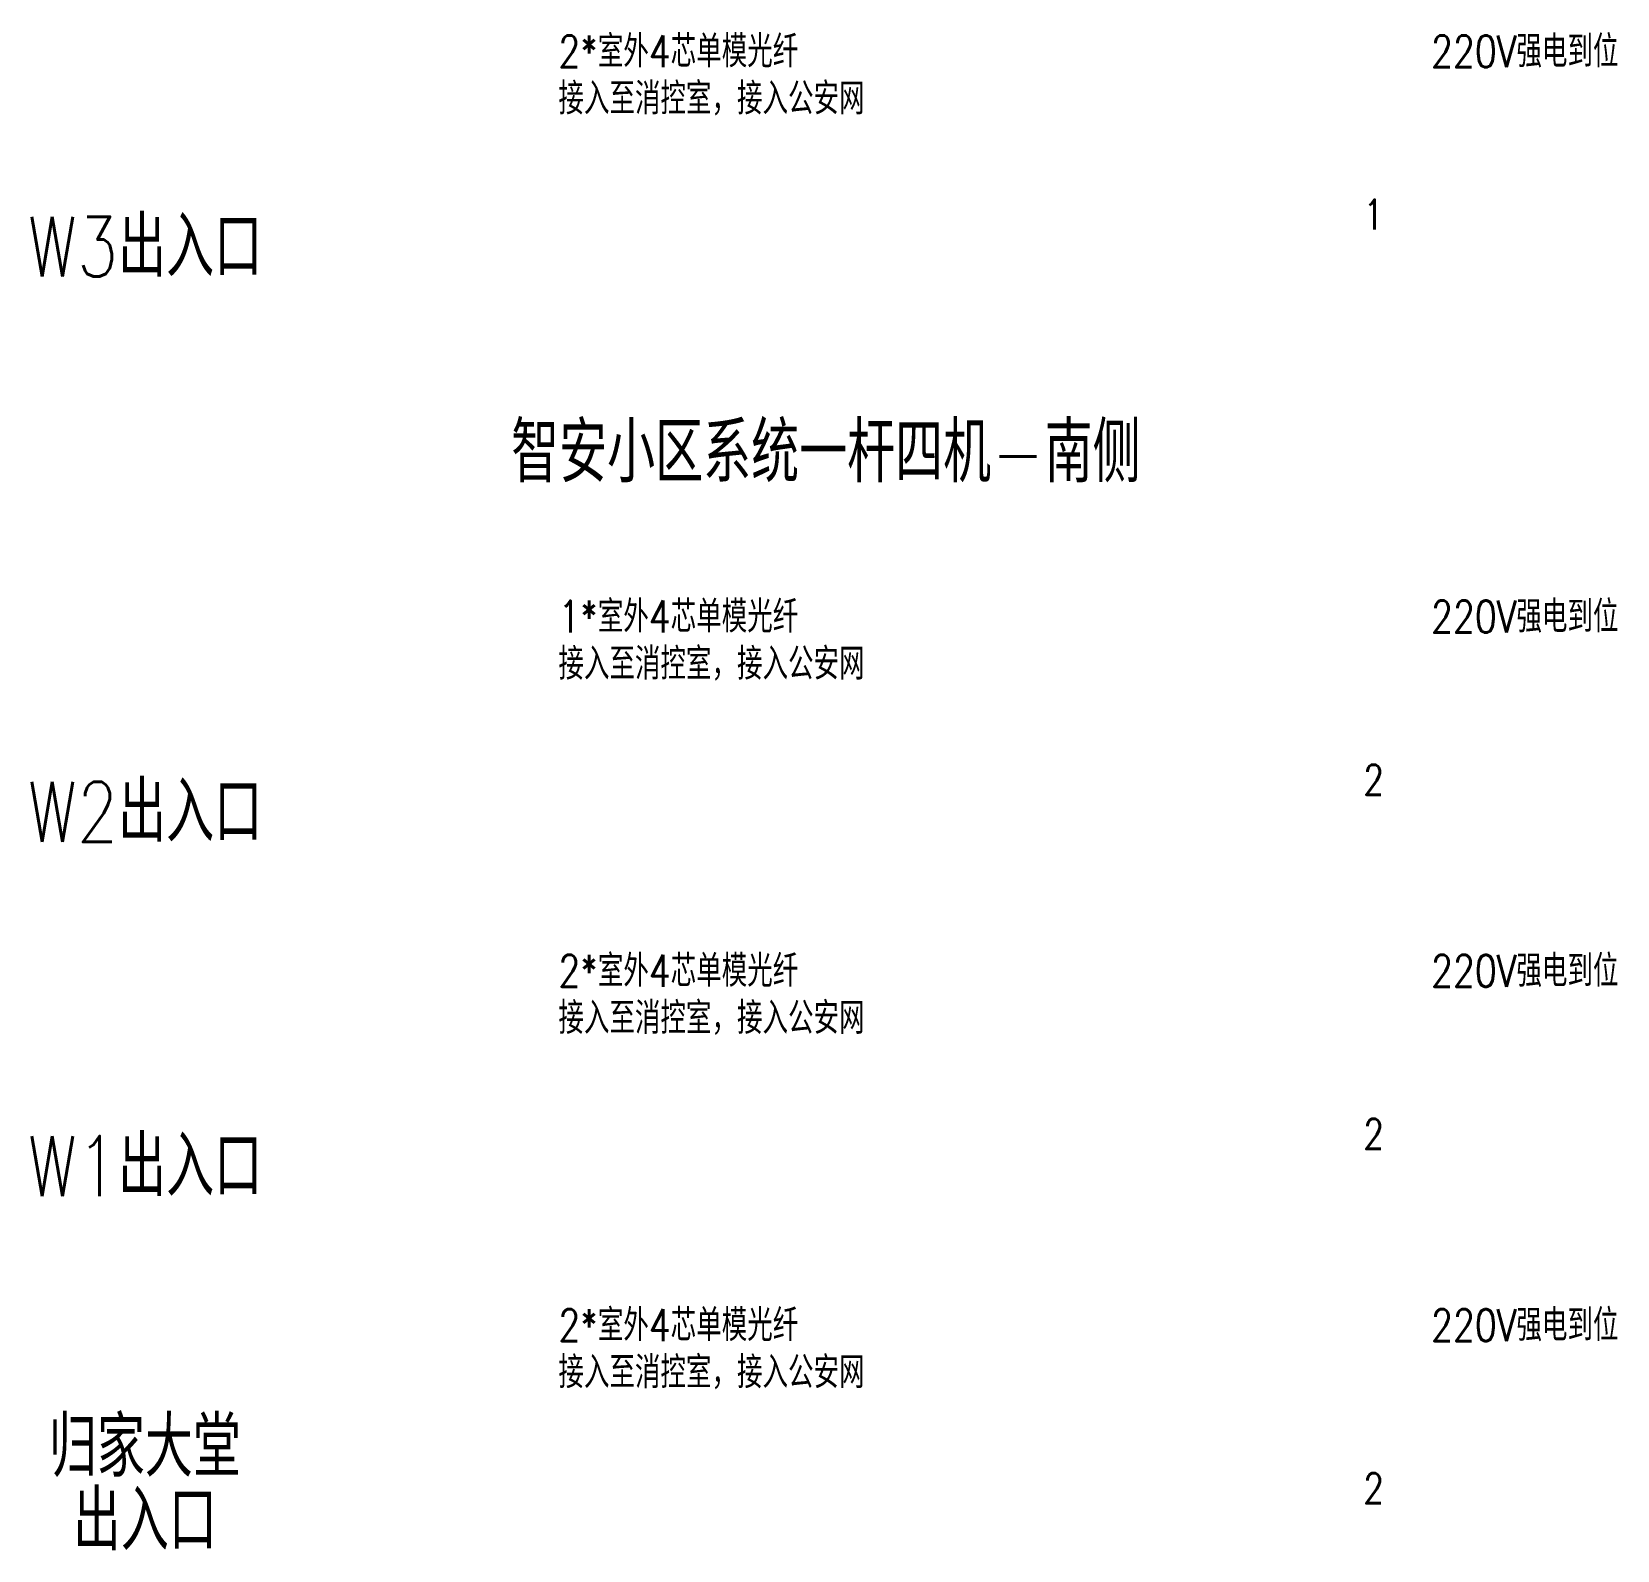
# Model space of a CAD drawing. Extents: x 2114868 to 5528286, y 1846921 to 2016792.
# Drawn here: x 2790003 to 2805595, y 1847421 to 1862359 of the extents above; entities that cross this region are included whole.
import ezdxf
from ezdxf.enums import TextEntityAlignment as Align

# ---------------------------------------------------------------- set-up
doc = ezdxf.new("R2010")
doc.units = 0
doc.header["$LTSCALE"] = 1000
doc.header["$MEASUREMENT"] = 0
doc.layers.add('T-EQUP-LIST-PLAN', color=3, linetype='Continuous')
doc.layers.add('弱电', color=7, linetype='Continuous', lineweight=13)
doc.styles.add('_TEL_DIM', font='SIMPLEX', dxfattribs={"width": 0.8, "height": 3.5, "bigfont": 'HZTXT'})

msp = doc.modelspace()

# ---------------------------------------------------------------- texts
at = {"layer": 'T-EQUP-LIST-PLAN', "style": '_TEL_DIM', "width": 0.8}
for s, height, p in [('1', 295, (2803199, 1860561)), ('W3出入口', 590, (2791116, 1860275)), ('智安小区系统一杆四机-南侧', 590.05, (2797813, 1858253)), ('W2出入口', 590, (2791116, 1854715)), ('2', 295, (2803199, 1855001)), ('2', 295, (2803199, 1851516)), ('W1出入口', 590, (2791116, 1851230)), ('归家大堂', 590, (2791116, 1848470)), ('2', 295, (2803199, 1848031)), ('出入口', 590, (2791116, 1847745))]:
    msp.add_text(s, height=height, dxfattribs=at).set_placement(p, align=Align.MIDDLE)
at = {"layer": '弱电', "color": 120, "style": '_TEL_DIM', "width": 0.8}
for s, height, p in [('2*室外4芯单模光纤', 313.6, (2795183, 1862009)), ('220V强电到位', 313.6, (2803765, 1862009)), ('接入至消控室，接入公安网', 313.59, (2795183, 1861545)), ('1*室外4芯单模光纤', 313.6, (2795183, 1856449)), ('220V强电到位', 313.6, (2803765, 1856449)), ('接入至消控室，接入公安网', 313.59, (2795183, 1855985)), ('2*室外4芯单模光纤', 313.6, (2795183, 1852964)), ('220V强电到位', 313.6, (2803765, 1852964)), ('接入至消控室，接入公安网', 313.59, (2795183, 1852500)), ('2*室外4芯单模光纤', 313.6, (2795183, 1849479)), ('220V强电到位', 313.6, (2803765, 1849479)), ('接入至消控室，接入公安网', 313.59, (2795183, 1849015))]:
    msp.add_text(s, height=height, dxfattribs=at).set_placement(p)

doc.saveas('drawing.dxf')
